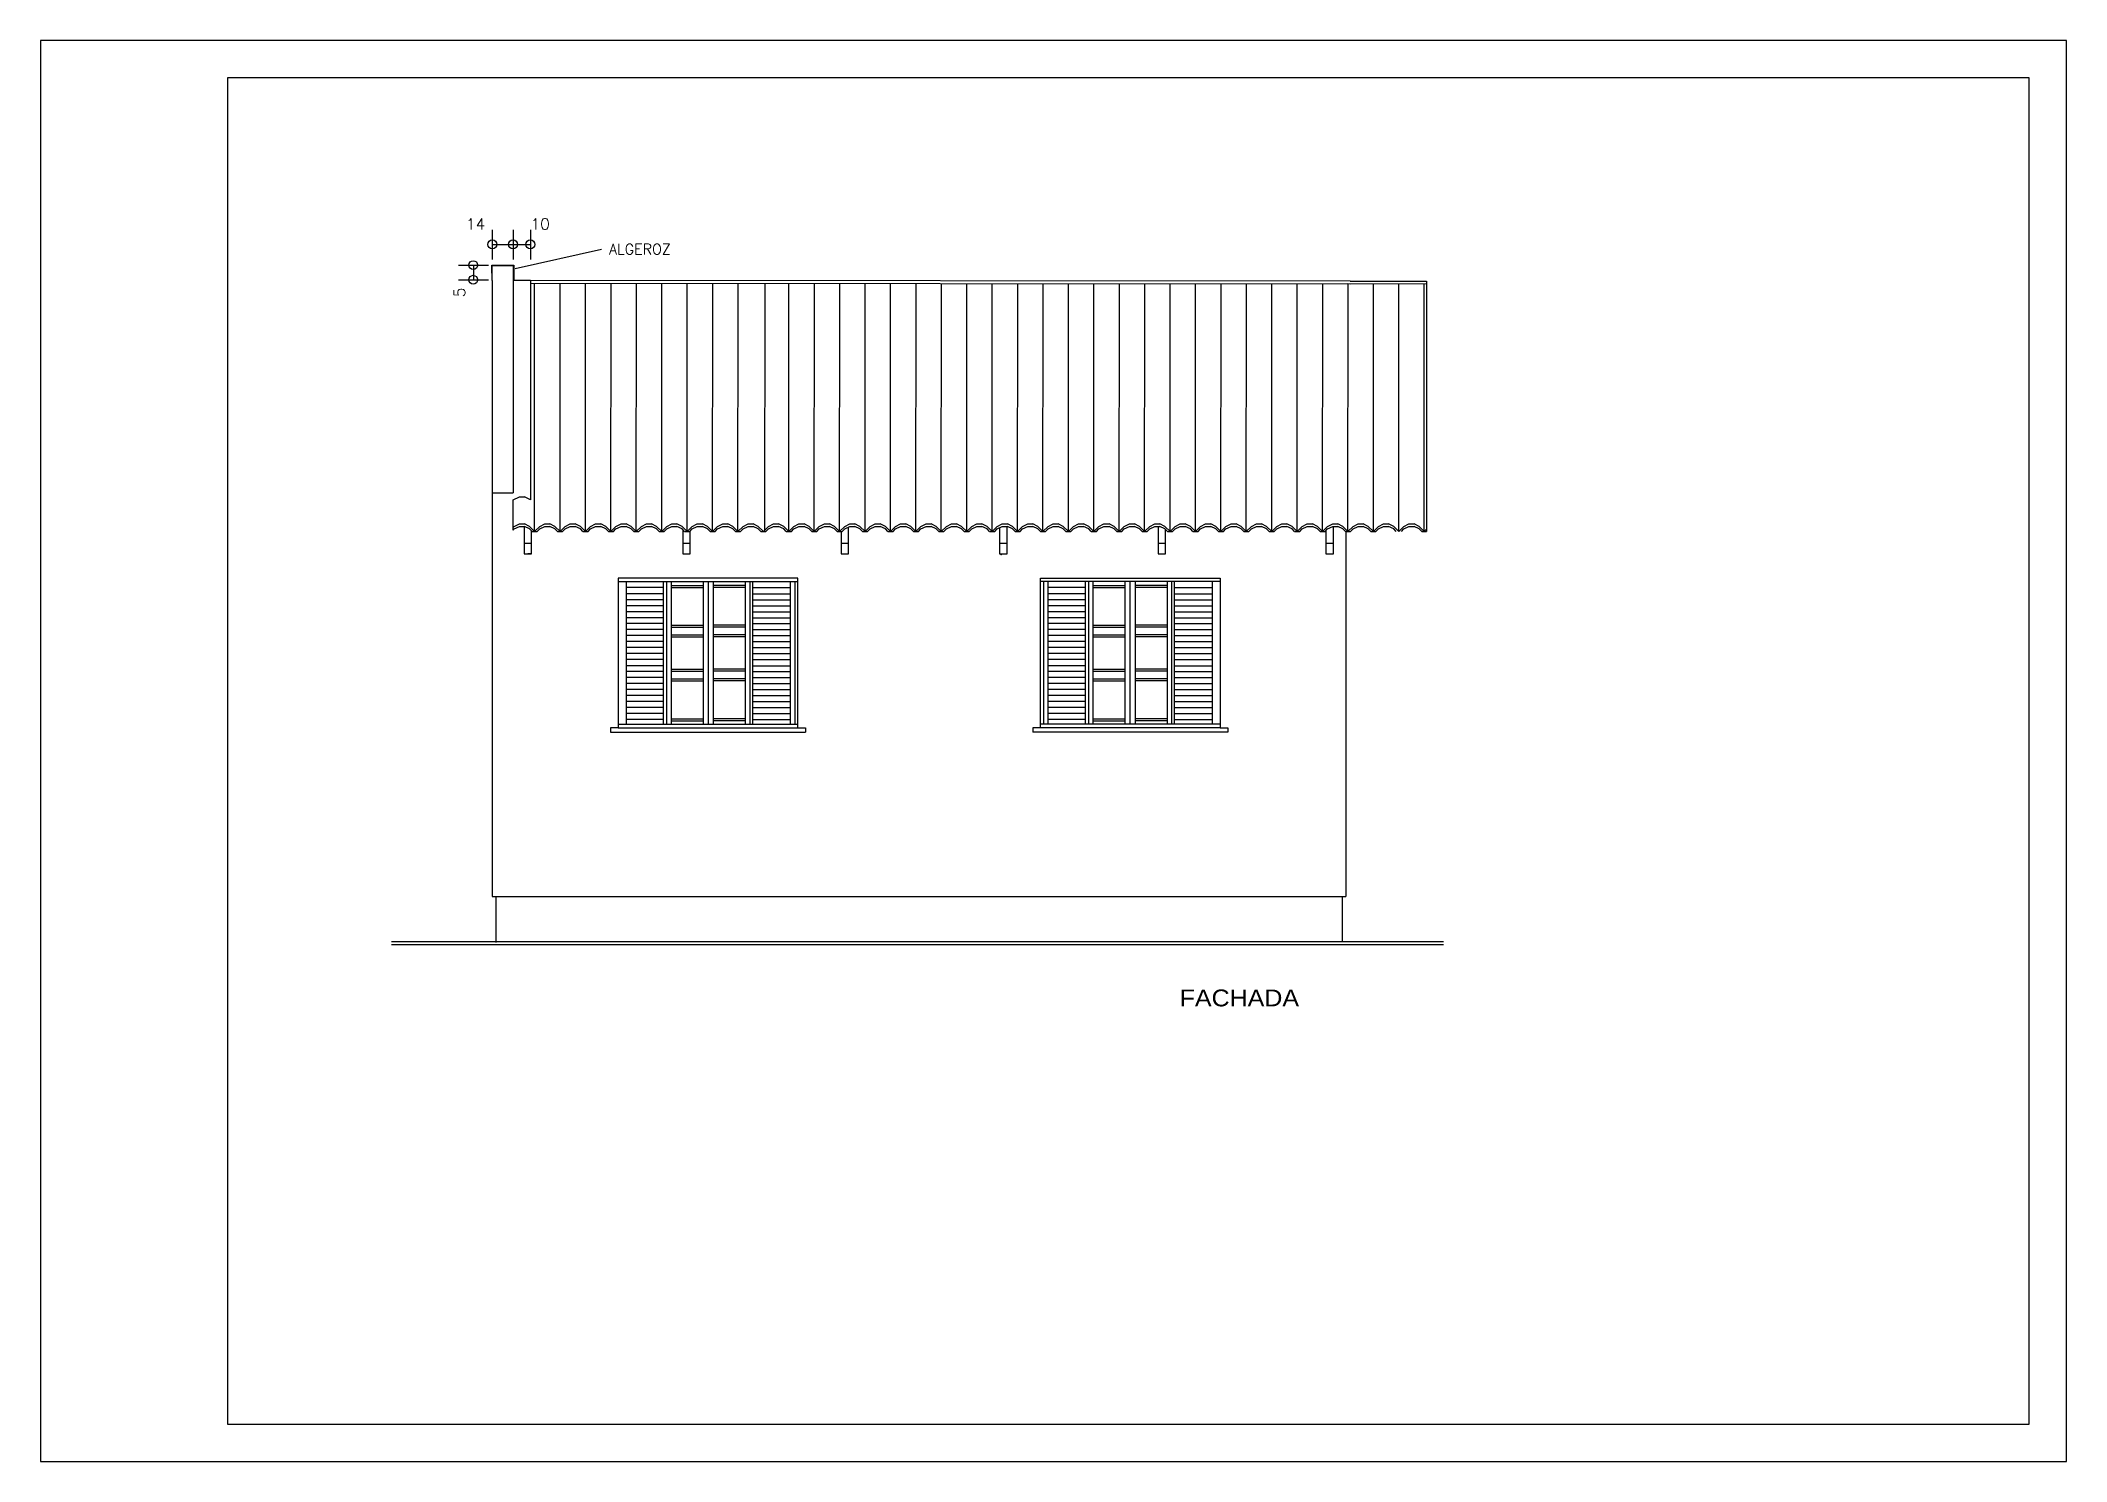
# Model space of a CAD drawing. Extents: x -6702 to 814, y 5971 to 8281.
# Drawn here: x -541 to 814, y 7320 to 8270 of the extents above; entities that cross this region are included whole.
import ezdxf
from ezdxf.enums import TextEntityAlignment as Align

# ---------------------------------------------------------------- set-up
doc = ezdxf.new("R2010")
doc.units = 0
doc.header["$LTSCALE"] = 30
doc.header["$MEASUREMENT"] = 0
doc.layers.get('0').update_dxf_attribs({"color": 1, "linetype": 'CONTINUOUS'})
for name, color, linetype in [('AUXILIAR', 2, 'CONTINUOUS'), ('COTA', 1, 'CONTINUOUS'), ('ESPEC', 2, 'CONTINUOUS'), ('ESQ_VISTA', 1, 'CONTINUOUS'), ('FOLHA', 7, 'CONTINUOUS'), ('PAREDE', 6, 'CONTINUOUS'), ('PAREDES', 3, 'CONTINUOUS'), ('PROJEÇÃO', 7, 'CONTINUOUS'), ('REG120-160', 4, 'CONTINUOUS'), ('TEXTOS', 2, 'CONTINUOUS')]:
    doc.layers.add(name, color=color, linetype=linetype)
doc.styles.add('REGUA60', font='simplex.shx')
doc.styles.add('REGUA80', font='simplex.shx')
doc.styles.add('ROMAN', font='ROMAN')

msp = doc.modelspace()

# ---------------------------------------------------------------- texts
at = {"color": 2, "linetype": 'ByBlock', "char_height": 7.5, "attachment_point": 5, "style": 'REGUA60'}
for s, insert in [('14', (-250.402, 8147.118)), ('10', (-207.229, 8147.118))]:
    msp.add_mtext(s, dxfattribs=dict(at, insert=insert))
at = {"color": 2, "linetype": 'ByBlock', "insert": (-261.146, 8101.38), "char_height": 7.5, "attachment_point": 5, "rotation": 90, "style": 'REGUA60'}
msp.add_mtext('5', dxfattribs=at)
at = {"layer": 'ESPEC', "style": 'REGUA80'}
msp.add_text('ALGEROZ', height=7, dxfattribs=at).set_placement((-161.211, 8130.336), align=Align.MIDDLE_LEFT)
at = {"layer": 'TEXTOS', "linetype": 'Continuous', "ltscale": 3.937008, "style": 'ROMAN', "width": 1.111111}
msp.add_text('FACHADA', height=11.25, dxfattribs=at).set_placement((220.484, 7624.008))

# ---------------------------------------------------------------- blocks, each defined once
blk = doc.blocks.new('A$C14AD65D4')
at = {"layer": 'ESQ_VISTA', "linetype": 'Continuous', "ltscale": 3.937008}
for p, q in [((5.1, 103, -20), (5.1, 2.8, -20)), ((125.3, 103, -20), (5.1, 103, -20)), ((5.3, 100.6, -20), (125.3, 100.6, -20)), ((35.6, 96.6, -20), (10.4, 96.6, -20)), ((10.5, 100.3, -20), (10.5, 5.3, -20)), ((35.6, 5.3, -20), (35.6, 100.6, -20)), ((37.6, 100.3, -20), (37.6, 5.3, -20)), ((40.6, 100.3, -20), (40.6, 5.3, -20)), ((40.7, 98, -20), (61.9, 98, -20)), ((40.7, 96.7, -20), (61.9, 96.7, -20)), ((62, 100.3, -20), (62, 5.3, -20)), ((62, 100.3, -20), (62, 5.3, -20)), ((65.4, 100.6, -20), (65.4, 5.3, -20)), ((68.8, 100.3, -20), (68.8, 5.3, -20)), ((90.1, 98, -20), (68.9, 98, -20)), ((90.1, 96.7, -20), (68.9, 96.7, -20)), ((90.2, 100.3, -20), (90.2, 5.3, -20)), ((93.2, 100.3, -20), (93.2, 5.3, -20)), ((95.2, 5.3, -20), (95.2, 100.6, -20)), ((95.2, 96.6, -20), (120.4, 96.6, -20)), ((120.3, 100.3, -20), (120.3, 5.3, -20)), ((123.3, 100.3, -20), (123.3, 5.3, -20)), ((125.3, 2.8, -20), (125.3, 103, -20)), ((35.6, 92.5, -20), (10.4, 92.5, -20)), ((35.6, 88.5, -20), (10.4, 88.5, -20)), ((35.6, 84.5, -20), (10.4, 84.5, -20)), ((95.2, 92.5, -20), (120.4, 92.5, -20)), ((95.2, 88.5, -20), (120.4, 88.5, -20)), ((95.2, 84.5, -20), (120.4, 84.5, -20)), ((35.6, 80.5, -20), (10.4, 80.5, -20)), ((35.6, 76.5, -20), (10.4, 76.5, -20)), ((35.6, 72.5, -20), (10.4, 72.5, -20)), ((35.6, 68.5, -20), (10.4, 68.5, -20)), ((40.7, 71.4, -20), (61.9, 71.4, -20)), ((40.7, 70.1, -20), (61.9, 70.1, -20)), ((90.1, 71.4, -20), (68.9, 71.4, -20)), ((90.1, 70.1, -20), (68.9, 70.1, -20)), ((95.2, 80.5, -20), (120.4, 80.5, -20)), ((95.2, 76.5, -20), (120.4, 76.5, -20)), ((95.2, 72.5, -20), (120.4, 72.5, -20)), ((95.2, 68.5, -20), (120.4, 68.5, -20)), ((35.6, 64.5, -20), (10.4, 64.5, -20)), ((35.6, 60.5, -20), (10.4, 60.5, -20)), ((35.6, 56.5, -20), (10.4, 56.5, -20)), ((40.7, 65, -20), (61.9, 65, -20)), ((40.7, 63.6, -20), (61.9, 63.6, -20)), ((90.1, 65, -20), (68.9, 65, -20)), ((90.1, 63.6, -20), (68.9, 63.6, -20)), ((95.2, 64.5, -20), (120.4, 64.5, -20)), ((95.2, 60.5, -20), (120.4, 60.5, -20)), ((95.2, 56.5, -20), (120.4, 56.5, -20)), ((35.6, 52.5, -20), (10.4, 52.5, -20)), ((35.6, 48.5, -20), (10.4, 48.5, -20)), ((35.6, 44.4, -20), (10.4, 44.4, -20)), ((40.7, 42.1, -20), (61.9, 42.1, -20)), ((40.7, 40.8, -20), (61.9, 40.8, -20)), ((90.1, 42.1, -20), (68.9, 42.1, -20)), ((90.1, 40.8, -20), (68.9, 40.8, -20)), ((95.2, 52.5, -20), (120.4, 52.5, -20)), ((95.2, 48.5, -20), (120.4, 48.5, -20)), ((95.2, 44.4, -20), (120.4, 44.4, -20)), ((35.6, 40.4, -20), (10.4, 40.4, -20)), ((35.6, 36.4, -20), (10.4, 36.4, -20)), ((35.6, 32.4, -20), (10.4, 32.4, -20)), ((35.6, 32.4, -20), (10.4, 32.4, -20)), ((35.6, 28.4, -20), (10.4, 28.4, -20)), ((40.7, 35.6, -20), (61.9, 35.6, -20)), ((40.7, 34.3, -20), (61.9, 34.3, -20)), ((90.1, 35.6, -20), (68.9, 35.6, -20)), ((90.1, 34.3, -20), (68.9, 34.3, -20)), ((95.2, 40.4, -20), (120.4, 40.4, -20)), ((95.2, 36.4, -20), (120.4, 36.4, -20)), ((95.2, 32.4, -20), (120.4, 32.4, -20)), ((95.2, 32.4, -20), (120.4, 32.4, -20)), ((95.2, 28.4, -20), (120.4, 28.4, -20)), ((35.6, 24.4, -20), (10.4, 24.4, -20)), ((35.6, 20.4, -20), (10.4, 20.4, -20)), ((35.6, 16.4, -20), (10.4, 16.4, -20)), ((95.2, 24.4, -20), (120.4, 24.4, -20)), ((95.2, 20.4, -20), (120.4, 20.4, -20)), ((95.2, 16.4, -20), (120.4, 16.4, -20)), ((0, 2.8, -20), (0, 0, -20)), ((0, 2.8, -20), (0, 0, -20)), ((5.1, 2.8, -20), (0, 2.8, -20)), ((5.1, 2.8, -20), (125.3, 2.8, -20)), ((5.3, 5.3, -20), (125.3, 5.3, -20)), ((35.6, 12.4, -20), (10.4, 12.4, -20)), ((35.6, 8.4, -20), (10.4, 8.4, -20)), ((40.7, 8.9, -20), (61.9, 8.9, -20)), ((40.7, 7.6, -20), (61.9, 7.6, -20)), ((90.1, 8.9, -20), (68.9, 8.9, -20)), ((90.1, 7.6, -20), (68.9, 7.6, -20)), ((95.2, 12.4, -20), (120.4, 12.4, -20)), ((95.2, 8.4, -20), (120.4, 8.4, -20)), ((125.3, 2.8, -20), (130.4, 2.8, -20)), ((130.4, 2.8, -20), (130.4, 0, -20)), ((0, 0, -20), (130.4, 0, -20))]:
    blk.add_line(p, q, dxfattribs=at)

# ---------------------------------------------------------------- linework, layer by layer
at = {"layer": 'AUXILIAR', "color": 211, "linetype": 'Continuous', "ltscale": 3.937008}
for p, q in [((-306.6, 7667.401), (396.939, 7667.401)), ((-306.6, 7665.301), (396.939, 7665.301))]:
    msp.add_line(p, q, dxfattribs=at)
at = {"layer": 'COTA', "linetype": 'ByBlock'}
for p, q in [((-239.284, 8143.308), (-239.284, 8123.308)), ((-225.284, 8133.308), (-239.284, 8133.308)), ((-225.284, 8143.308), (-225.284, 8123.308)), ((-213.704, 8133.308), (-225.284, 8133.308)), ((-213.704, 8143.308), (-213.704, 8123.308)), ((-261.851, 8119.714), (-241.851, 8119.714)), ((-251.851, 8119.714), (-251.851, 8109.72)), ((-261.851, 8109.72), (-241.851, 8109.72))]:
    msp.add_line(p, q, dxfattribs=at)
at = {"layer": 'COTA'}
for p, q in [((-239.284, 8109.283), (-239.284, 8109.383)), ((334.61, 8108.997), (-213.704, 8109.27)), ((334.609, 8106.997), (-213.704, 8107.27)), ((-210.928, 8094.499), (-210.928, 8107.269)), ((-193.928, 7941.499), (-193.846, 8107.26)), ((-176.928, 7941.499), (-176.846, 8107.26)), ((-159.928, 7941.499), (-159.846, 8107.26)), ((-142.928, 7941.499), (-142.846, 8107.26)), ((-125.928, 7941.499), (-125.846, 8107.26)), ((-108.928, 7941.499), (-108.846, 8107.26)), ((-91.928, 7941.499), (-91.846, 8107.26)), ((-74.928, 7941.499), (-74.846, 8107.26)), ((-56.881, 7941.499), (-56.798, 8107.26)), ((-40.928, 7941.499), (-40.846, 8107.26)), ((-23.928, 7941.499), (-23.846, 8107.26)), ((-6.928, 7941.499), (-6.846, 8107.26)), ((10.072, 7941.499), (10.154, 8107.26)), ((27.072, 7941.499), (27.154, 8107.26)), ((44.072, 7941.499), (44.154, 8107.26)), ((61.072, 7941.499), (61.154, 8107.26)), ((78.072, 7941.499), (78.154, 8107.26)), ((95.072, 7941.499), (95.154, 8107.26)), ((112.072, 7941.499), (112.154, 8107.26)), ((129.072, 7941.499), (129.154, 8107.26)), ((146.072, 7941.499), (146.154, 8107.26)), ((163.072, 7941.499), (163.154, 8107.26)), ((180.072, 7941.499), (180.154, 8107.26)), ((197.072, 7941.499), (197.154, 8107.26)), ((214.072, 7941.499), (214.154, 8107.26)), ((231.072, 7941.499), (231.154, 8107.26)), ((248.072, 7941.499), (248.154, 8107.26)), ((265.072, 7941.499), (265.154, 8107.26)), ((282.072, 7941.499), (282.154, 8107.26)), ((299.072, 7941.499), (299.154, 8107.26)), ((316.072, 7941.499), (316.154, 8107.26)), ((333.072, 7941.499), (333.154, 8107.26)), ((385.609, 8106.997), (333.072, 8107.024)), ((334.61, 8108.997), (385.609, 8108.997)), ((350.072, 7941.499), (350.154, 8107.26)), ((367.072, 7941.499), (367.154, 8107.26)), ((384.072, 8094.499), (384.072, 8106.998)), ((385.609, 8108.997), (385.609, 7941.499)), ((-210.928, 8077.499), (-210.928, 8094.499)), ((384.072, 8077.499), (384.072, 8094.499)), ((-210.928, 8060.499), (-210.928, 8077.499)), ((384.072, 8060.499), (384.072, 8077.499)), ((-210.928, 8043.499), (-210.928, 8060.499)), ((384.072, 8043.499), (384.072, 8060.499)), ((-210.928, 8026.499), (-210.928, 8043.499)), ((384.072, 8026.499), (384.072, 8043.499)), ((-210.928, 8009.499), (-210.928, 8026.499)), ((384.072, 8009.499), (384.072, 8026.499)), ((-210.928, 7992.499), (-210.928, 8009.499)), ((384.072, 7992.499), (384.072, 8009.499)), ((-210.928, 7975.499), (-210.928, 7992.499)), ((384.072, 7975.499), (384.072, 7992.499)), ((-210.928, 7958.499), (-210.928, 7975.499)), ((384.072, 7958.499), (384.072, 7975.499)), ((-225.284, 7958.499), (-225.284, 7962.634)), ((-225.284, 7942.444), (-225.284, 7958.499)), ((-210.928, 7941.499), (-210.928, 7958.499)), ((384.072, 7941.499), (384.072, 7958.499)), ((-225.284, 7944.144), (-224.528, 7944.899)), ((-225.284, 7942.444), (-224.528, 7943.199)), ((-224.528, 7944.899), (-221.128, 7946.599)), ((-224.528, 7943.199), (-221.128, 7944.899)), ((-224.528, 7943.199), (-221.128, 7944.899)), ((-221.128, 7946.599), (-217.728, 7946.599)), ((-221.128, 7944.899), (-217.728, 7944.899)), ((-221.128, 7944.899), (-217.728, 7944.899)), ((-214.328, 7944.899), (-217.728, 7946.599)), ((-214.328, 7943.199), (-217.728, 7944.899)), ((-214.328, 7943.199), (-217.728, 7944.899)), ((-210.928, 7941.499), (-214.328, 7944.899)), ((-212.628, 7941.499), (-214.328, 7943.199)), ((-212.628, 7941.499), (-209.228, 7941.499)), ((-210.928, 7941.499), (-207.528, 7944.899)), ((-209.228, 7941.499), (-207.528, 7943.199)), ((-207.528, 7944.899), (-204.128, 7946.599)), ((-207.528, 7943.199), (-204.128, 7944.899)), ((-204.128, 7946.599), (-200.728, 7946.599)), ((-204.128, 7944.899), (-200.728, 7944.899)), ((-197.328, 7944.899), (-200.728, 7946.599)), ((-197.328, 7943.199), (-200.728, 7944.899)), ((-193.928, 7941.499), (-197.328, 7944.899)), ((-195.628, 7941.499), (-197.328, 7943.199)), ((-195.628, 7941.499), (-192.228, 7941.499)), ((-193.928, 7941.499), (-190.528, 7944.899)), ((-192.228, 7941.499), (-190.528, 7943.199)), ((-190.528, 7944.899), (-187.128, 7946.599)), ((-190.528, 7943.199), (-187.128, 7944.899)), ((-187.128, 7946.599), (-183.728, 7946.599)), ((-187.128, 7944.899), (-183.728, 7944.899)), ((-180.328, 7944.899), (-183.728, 7946.599)), ((-180.328, 7943.199), (-183.728, 7944.899)), ((-176.928, 7941.499), (-180.328, 7944.899)), ((-178.628, 7941.499), (-180.328, 7943.199)), ((-178.628, 7941.499), (-175.228, 7941.499)), ((-176.928, 7941.499), (-173.528, 7944.899)), ((-175.228, 7941.499), (-173.528, 7943.199)), ((-173.528, 7944.899), (-170.128, 7946.599)), ((-173.528, 7943.199), (-170.128, 7944.899)), ((-170.128, 7946.599), (-166.728, 7946.599)), ((-170.128, 7944.899), (-166.728, 7944.899)), ((-163.328, 7944.899), (-166.728, 7946.599)), ((-163.328, 7943.199), (-166.728, 7944.899)), ((-159.928, 7941.499), (-163.328, 7944.899)), ((-161.628, 7941.499), (-163.328, 7943.199)), ((-161.628, 7941.499), (-158.228, 7941.499)), ((-159.928, 7941.499), (-156.528, 7944.899)), ((-158.228, 7941.499), (-156.528, 7943.199)), ((-156.528, 7944.899), (-153.128, 7946.599)), ((-156.528, 7943.199), (-153.128, 7944.899)), ((-153.128, 7946.599), (-149.728, 7946.599)), ((-153.128, 7944.899), (-149.728, 7944.899)), ((-146.328, 7944.899), (-149.728, 7946.599)), ((-146.328, 7943.199), (-149.728, 7944.899)), ((-142.928, 7941.499), (-146.328, 7944.899)), ((-144.628, 7941.499), (-146.328, 7943.199)), ((-144.628, 7941.499), (-141.228, 7941.499)), ((-142.928, 7941.499), (-139.528, 7944.899)), ((-141.228, 7941.499), (-139.528, 7943.199)), ((-139.528, 7944.899), (-136.128, 7946.599)), ((-139.528, 7943.199), (-136.128, 7944.899)), ((-136.128, 7946.599), (-132.728, 7946.599)), ((-136.128, 7944.899), (-132.728, 7944.899)), ((-129.328, 7944.899), (-132.728, 7946.599)), ((-129.328, 7943.199), (-132.728, 7944.899)), ((-125.928, 7941.499), (-129.328, 7944.899)), ((-127.628, 7941.499), (-129.328, 7943.199)), ((-127.628, 7941.499), (-124.228, 7941.499)), ((-125.928, 7941.499), (-122.528, 7944.899)), ((-124.228, 7941.499), (-122.528, 7943.199)), ((-122.528, 7944.899), (-119.128, 7946.599)), ((-122.528, 7943.199), (-119.128, 7944.899)), ((-119.128, 7946.599), (-115.728, 7946.599)), ((-119.128, 7944.899), (-115.728, 7944.899)), ((-112.328, 7944.899), (-115.728, 7946.599)), ((-112.328, 7943.199), (-115.728, 7944.899)), ((-108.928, 7941.499), (-112.328, 7944.899)), ((-110.628, 7941.499), (-112.328, 7943.199)), ((-110.628, 7941.499), (-107.228, 7941.499)), ((-108.928, 7941.499), (-105.528, 7944.899)), ((-107.228, 7941.499), (-105.528, 7943.199)), ((-105.528, 7944.899), (-102.128, 7946.599)), ((-105.528, 7943.199), (-102.128, 7944.899)), ((-102.128, 7946.599), (-98.728, 7946.599)), ((-102.128, 7944.899), (-98.728, 7944.899)), ((-95.328, 7944.899), (-98.728, 7946.599)), ((-95.328, 7943.199), (-98.728, 7944.899)), ((-91.928, 7941.499), (-95.328, 7944.899)), ((-93.628, 7941.499), (-95.328, 7943.199)), ((-93.628, 7941.499), (-90.228, 7941.499)), ((-91.928, 7941.499), (-88.528, 7944.899)), ((-90.228, 7941.499), (-88.528, 7943.199)), ((-88.528, 7944.899), (-85.128, 7946.599)), ((-88.528, 7943.199), (-85.128, 7944.899)), ((-85.128, 7946.599), (-81.728, 7946.599)), ((-85.128, 7944.899), (-81.728, 7944.899)), ((-78.328, 7944.899), (-81.728, 7946.599)), ((-78.328, 7943.199), (-81.728, 7944.899)), ((-74.928, 7941.499), (-78.328, 7944.899)), ((-76.628, 7941.499), (-78.328, 7943.199)), ((-76.628, 7941.499), (-73.228, 7941.499)), ((-74.928, 7941.499), (-71.528, 7944.899)), ((-73.228, 7941.499), (-71.528, 7943.199)), ((-71.528, 7944.899), (-68.128, 7946.599)), ((-71.528, 7943.199), (-68.128, 7944.899)), ((-68.128, 7946.599), (-64.728, 7946.599)), ((-68.128, 7944.899), (-64.728, 7944.899)), ((-61.328, 7944.899), (-64.728, 7946.599)), ((-61.328, 7943.199), (-64.728, 7944.899)), ((-57.928, 7941.499), (-61.328, 7944.899)), ((-59.628, 7941.499), (-61.328, 7943.199)), ((-59.628, 7941.499), (-56.228, 7941.499)), ((-57.928, 7941.499), (-54.528, 7944.899)), ((-56.228, 7941.499), (-54.528, 7943.199)), ((-54.528, 7944.899), (-51.128, 7946.599)), ((-54.528, 7943.199), (-51.128, 7944.899)), ((-51.128, 7946.599), (-47.728, 7946.599)), ((-51.128, 7944.899), (-47.728, 7944.899)), ((-44.328, 7944.899), (-47.728, 7946.599)), ((-44.328, 7943.199), (-47.728, 7944.899)), ((-40.928, 7941.499), (-44.328, 7944.899)), ((-42.628, 7941.499), (-44.328, 7943.199)), ((-42.628, 7941.499), (-39.228, 7941.499)), ((-40.928, 7941.499), (-37.528, 7944.899)), ((-39.228, 7941.499), (-37.528, 7943.199)), ((-37.528, 7944.899), (-34.128, 7946.599)), ((-37.528, 7943.199), (-34.128, 7944.899)), ((-34.128, 7946.599), (-30.728, 7946.599)), ((-34.128, 7944.899), (-30.728, 7944.899)), ((-27.328, 7944.899), (-30.728, 7946.599)), ((-27.328, 7943.199), (-30.728, 7944.899)), ((-23.928, 7941.499), (-27.328, 7944.899)), ((-25.628, 7941.499), (-27.328, 7943.199)), ((-25.628, 7941.499), (-22.228, 7941.499)), ((-23.928, 7941.499), (-20.528, 7944.899)), ((-22.228, 7941.499), (-20.528, 7943.199)), ((-20.528, 7944.899), (-17.128, 7946.599)), ((-20.528, 7943.199), (-17.128, 7944.899)), ((-17.128, 7946.599), (-13.728, 7946.599)), ((-17.128, 7944.899), (-13.728, 7944.899)), ((-10.328, 7944.899), (-13.728, 7946.599)), ((-10.328, 7943.199), (-13.728, 7944.899)), ((-6.928, 7941.499), (-10.328, 7944.899)), ((-8.628, 7941.499), (-10.328, 7943.199)), ((-8.628, 7941.499), (-5.228, 7941.499)), ((-6.928, 7941.499), (-3.528, 7944.899)), ((-5.228, 7941.499), (-3.528, 7943.199)), ((-3.528, 7944.899), (-0.128, 7946.599)), ((-3.528, 7943.199), (-0.128, 7944.899)), ((-0.128, 7946.599), (3.272, 7946.599)), ((-0.128, 7944.899), (3.272, 7944.899)), ((6.672, 7944.899), (3.272, 7946.599)), ((6.672, 7943.199), (3.272, 7944.899)), ((10.072, 7941.499), (6.672, 7944.899)), ((8.372, 7941.499), (6.672, 7943.199)), ((8.372, 7941.499), (11.772, 7941.499)), ((10.072, 7941.499), (13.472, 7944.899)), ((11.772, 7941.499), (13.472, 7943.199)), ((13.472, 7944.899), (16.872, 7946.599)), ((13.472, 7943.199), (16.872, 7944.899)), ((16.872, 7946.599), (20.272, 7946.599)), ((16.872, 7944.899), (20.272, 7944.899)), ((23.672, 7944.899), (20.272, 7946.599)), ((23.672, 7943.199), (20.272, 7944.899)), ((27.072, 7941.499), (23.672, 7944.899)), ((25.372, 7941.499), (23.672, 7943.199)), ((25.372, 7941.499), (28.772, 7941.499)), ((27.072, 7941.499), (30.472, 7944.899)), ((28.772, 7941.499), (30.472, 7943.199)), ((30.472, 7944.899), (33.872, 7946.599)), ((30.472, 7943.199), (33.872, 7944.899)), ((33.872, 7946.599), (37.272, 7946.599)), ((33.872, 7944.899), (37.272, 7944.899)), ((40.672, 7944.899), (37.272, 7946.599)), ((40.672, 7943.199), (37.272, 7944.899)), ((44.072, 7941.499), (40.672, 7944.899)), ((42.372, 7941.499), (40.672, 7943.199)), ((42.372, 7941.499), (45.772, 7941.499)), ((44.072, 7941.499), (47.472, 7944.899)), ((45.772, 7941.499), (47.472, 7943.199)), ((47.472, 7944.899), (50.872, 7946.599)), ((47.472, 7943.199), (50.872, 7944.899)), ((50.872, 7946.599), (54.272, 7946.599)), ((50.872, 7944.899), (54.272, 7944.899)), ((57.672, 7944.899), (54.272, 7946.599)), ((57.672, 7943.199), (54.272, 7944.899)), ((61.072, 7941.499), (57.672, 7944.899)), ((59.372, 7941.499), (57.672, 7943.199)), ((59.372, 7941.499), (62.772, 7941.499)), ((61.072, 7941.499), (64.472, 7944.899)), ((62.772, 7941.499), (64.472, 7943.199)), ((64.472, 7944.899), (67.872, 7946.599)), ((64.472, 7943.199), (67.872, 7944.899)), ((67.872, 7946.599), (71.272, 7946.599)), ((67.872, 7944.899), (71.272, 7944.899)), ((74.672, 7944.899), (71.272, 7946.599)), ((74.672, 7943.199), (71.272, 7944.899)), ((78.072, 7941.499), (74.672, 7944.899)), ((76.372, 7941.499), (74.672, 7943.199)), ((76.372, 7941.499), (79.772, 7941.499)), ((78.072, 7941.499), (81.472, 7944.899)), ((79.772, 7941.499), (81.472, 7943.199)), ((81.472, 7944.899), (84.872, 7946.599)), ((81.472, 7943.199), (84.872, 7944.899)), ((84.872, 7946.599), (88.272, 7946.599)), ((84.872, 7944.899), (88.272, 7944.899)), ((91.672, 7944.899), (88.272, 7946.599)), ((91.672, 7943.199), (88.272, 7944.899)), ((95.072, 7941.499), (91.672, 7944.899)), ((93.372, 7941.499), (91.672, 7943.199)), ((93.372, 7941.499), (96.772, 7941.499)), ((95.072, 7941.499), (98.472, 7944.899)), ((96.772, 7941.499), (98.472, 7943.199)), ((98.472, 7944.899), (101.872, 7946.599)), ((98.472, 7943.199), (101.872, 7944.899)), ((101.872, 7946.599), (105.272, 7946.599)), ((101.872, 7944.899), (105.272, 7944.899)), ((108.672, 7944.899), (105.272, 7946.599)), ((108.672, 7943.199), (105.272, 7944.899)), ((112.072, 7941.499), (108.672, 7944.899)), ((110.372, 7941.499), (108.672, 7943.199)), ((110.372, 7941.499), (113.772, 7941.499)), ((112.072, 7941.499), (115.472, 7944.899)), ((113.772, 7941.499), (115.472, 7943.199)), ((115.472, 7944.899), (118.872, 7946.599)), ((115.472, 7943.199), (118.872, 7944.899)), ((118.872, 7946.599), (122.272, 7946.599)), ((118.872, 7944.899), (122.272, 7944.899)), ((125.672, 7944.899), (122.272, 7946.599)), ((125.672, 7943.199), (122.272, 7944.899)), ((129.072, 7941.499), (125.672, 7944.899)), ((127.372, 7941.499), (125.672, 7943.199)), ((127.372, 7941.499), (130.772, 7941.499)), ((129.072, 7941.499), (132.472, 7944.899)), ((130.772, 7941.499), (132.472, 7943.199)), ((132.472, 7944.899), (135.872, 7946.599)), ((132.472, 7943.199), (135.872, 7944.899)), ((135.872, 7946.599), (139.272, 7946.599)), ((135.872, 7944.899), (139.272, 7944.899)), ((142.672, 7944.899), (139.272, 7946.599)), ((142.672, 7943.199), (139.272, 7944.899)), ((146.072, 7941.499), (142.672, 7944.899)), ((144.372, 7941.499), (142.672, 7943.199)), ((144.372, 7941.499), (147.772, 7941.499)), ((146.072, 7941.499), (149.472, 7944.899)), ((147.772, 7941.499), (149.472, 7943.199)), ((149.472, 7944.899), (152.872, 7946.599)), ((149.472, 7943.199), (152.872, 7944.899)), ((152.872, 7946.599), (156.272, 7946.599)), ((152.872, 7944.899), (156.272, 7944.899)), ((159.672, 7944.899), (156.272, 7946.599)), ((159.672, 7943.199), (156.272, 7944.899)), ((163.072, 7941.499), (159.672, 7944.899)), ((161.372, 7941.499), (159.672, 7943.199)), ((161.372, 7941.499), (164.772, 7941.499)), ((163.072, 7941.499), (166.472, 7944.899)), ((164.772, 7941.499), (166.472, 7943.199)), ((166.472, 7944.899), (169.872, 7946.599)), ((166.472, 7943.199), (169.872, 7944.899)), ((169.872, 7946.599), (173.272, 7946.599)), ((169.872, 7944.899), (173.272, 7944.899)), ((176.672, 7944.899), (173.272, 7946.599)), ((176.672, 7943.199), (173.272, 7944.899)), ((180.072, 7941.499), (176.672, 7944.899)), ((178.372, 7941.499), (176.672, 7943.199)), ((178.372, 7941.499), (181.772, 7941.499)), ((180.072, 7941.499), (183.472, 7944.899)), ((181.772, 7941.499), (183.472, 7943.199)), ((183.472, 7944.899), (186.872, 7946.599)), ((183.472, 7943.199), (186.872, 7944.899)), ((186.872, 7946.599), (190.272, 7946.599)), ((186.872, 7944.899), (190.272, 7944.899)), ((193.672, 7944.899), (190.272, 7946.599)), ((193.672, 7943.199), (190.272, 7944.899)), ((197.072, 7941.499), (193.672, 7944.899)), ((195.372, 7941.499), (193.672, 7943.199)), ((195.372, 7941.499), (198.772, 7941.499)), ((197.072, 7941.499), (200.472, 7944.899)), ((198.772, 7941.499), (200.472, 7943.199)), ((200.472, 7944.899), (203.872, 7946.599)), ((200.472, 7943.199), (203.872, 7944.899)), ((203.872, 7946.599), (207.272, 7946.599)), ((203.872, 7944.899), (207.272, 7944.899)), ((210.672, 7944.899), (207.272, 7946.599)), ((210.672, 7943.199), (207.272, 7944.899)), ((214.072, 7941.499), (210.672, 7944.899)), ((212.372, 7941.499), (210.672, 7943.199)), ((212.372, 7941.499), (215.772, 7941.499)), ((214.072, 7941.499), (217.472, 7944.899)), ((215.772, 7941.499), (217.472, 7943.199)), ((217.472, 7944.899), (220.872, 7946.599)), ((217.472, 7943.199), (220.872, 7944.899)), ((220.872, 7946.599), (224.272, 7946.599)), ((220.872, 7944.899), (224.272, 7944.899)), ((227.672, 7944.899), (224.272, 7946.599)), ((227.672, 7943.199), (224.272, 7944.899)), ((231.072, 7941.499), (227.672, 7944.899)), ((229.372, 7941.499), (227.672, 7943.199)), ((229.372, 7941.499), (232.772, 7941.499)), ((231.072, 7941.499), (234.472, 7944.899)), ((232.772, 7941.499), (234.472, 7943.199)), ((234.472, 7944.899), (237.872, 7946.599)), ((234.472, 7943.199), (237.872, 7944.899)), ((237.872, 7946.599), (241.272, 7946.599)), ((237.872, 7944.899), (241.272, 7944.899)), ((244.672, 7944.899), (241.272, 7946.599)), ((244.672, 7943.199), (241.272, 7944.899)), ((248.072, 7941.499), (244.672, 7944.899)), ((246.372, 7941.499), (244.672, 7943.199)), ((246.372, 7941.499), (249.772, 7941.499)), ((248.072, 7941.499), (251.472, 7944.899)), ((249.772, 7941.499), (251.472, 7943.199)), ((251.472, 7944.899), (254.872, 7946.599)), ((251.472, 7943.199), (254.872, 7944.899)), ((254.872, 7946.599), (258.272, 7946.599)), ((254.872, 7944.899), (258.272, 7944.899)), ((261.672, 7944.899), (258.272, 7946.599)), ((261.672, 7943.199), (258.272, 7944.899)), ((265.072, 7941.499), (261.672, 7944.899)), ((263.372, 7941.499), (261.672, 7943.199)), ((263.372, 7941.499), (266.772, 7941.499)), ((265.072, 7941.499), (268.472, 7944.899)), ((266.772, 7941.499), (268.472, 7943.199)), ((268.472, 7944.899), (271.872, 7946.599)), ((268.472, 7943.199), (271.872, 7944.899)), ((271.872, 7946.599), (275.272, 7946.599)), ((271.872, 7944.899), (275.272, 7944.899)), ((278.672, 7944.899), (275.272, 7946.599)), ((278.672, 7943.199), (275.272, 7944.899)), ((282.072, 7941.499), (278.672, 7944.899)), ((280.372, 7941.499), (278.672, 7943.199)), ((280.372, 7941.499), (283.772, 7941.499)), ((282.072, 7941.499), (285.472, 7944.899)), ((283.772, 7941.499), (285.472, 7943.199)), ((285.472, 7944.899), (288.872, 7946.599)), ((285.472, 7943.199), (288.872, 7944.899)), ((288.872, 7946.599), (292.272, 7946.599)), ((288.872, 7944.899), (292.272, 7944.899)), ((295.672, 7944.899), (292.272, 7946.599)), ((295.672, 7943.199), (292.272, 7944.899)), ((299.072, 7941.499), (295.672, 7944.899)), ((297.372, 7941.499), (295.672, 7943.199)), ((297.372, 7941.499), (300.772, 7941.499)), ((299.072, 7941.499), (302.472, 7944.899)), ((300.772, 7941.499), (302.472, 7943.199)), ((302.472, 7944.899), (305.872, 7946.599)), ((302.472, 7943.199), (305.872, 7944.899)), ((305.872, 7946.599), (309.272, 7946.599)), ((305.872, 7944.899), (309.272, 7944.899)), ((312.672, 7944.899), (309.272, 7946.599)), ((312.672, 7943.199), (309.272, 7944.899)), ((316.072, 7941.499), (312.672, 7944.899)), ((314.372, 7941.499), (312.672, 7943.199)), ((314.372, 7941.499), (317.772, 7941.499)), ((316.072, 7941.499), (319.472, 7944.899)), ((317.772, 7941.499), (319.472, 7943.199)), ((319.472, 7944.899), (322.872, 7946.599)), ((319.472, 7943.199), (322.872, 7944.899)), ((322.872, 7946.599), (326.272, 7946.599)), ((322.872, 7944.899), (326.272, 7944.899)), ((329.672, 7944.899), (326.272, 7946.599)), ((329.672, 7943.199), (326.272, 7944.899)), ((333.072, 7941.499), (329.672, 7944.899)), ((331.372, 7941.499), (329.672, 7943.199)), ((331.372, 7941.499), (334.609, 7941.499)), ((333.072, 7941.499), (336.472, 7944.899)), ((333.072, 7941.499), (334.609, 7943.037)), ((333.072, 7941.499), (334.772, 7941.499)), ((334.772, 7941.499), (336.472, 7943.199)), ((336.472, 7944.899), (339.872, 7946.599)), ((336.472, 7943.199), (339.872, 7944.899)), ((339.872, 7946.599), (343.272, 7946.599)), ((339.872, 7944.899), (343.272, 7944.899)), ((346.672, 7944.899), (343.272, 7946.599)), ((346.672, 7943.199), (343.272, 7944.899)), ((350.072, 7941.499), (346.672, 7944.899)), ((348.372, 7941.499), (346.672, 7943.199)), ((348.372, 7941.499), (351.772, 7941.499)), ((350.072, 7941.499), (353.472, 7944.899)), ((351.772, 7941.499), (353.472, 7943.199)), ((353.472, 7944.899), (356.872, 7946.599)), ((353.472, 7943.199), (356.872, 7944.899)), ((356.872, 7946.599), (360.272, 7946.599)), ((356.872, 7944.899), (360.272, 7944.899)), ((363.672, 7944.899), (360.272, 7946.599)), ((363.672, 7943.199), (360.272, 7944.899)), ((367.072, 7941.499), (363.672, 7944.899)), ((365.372, 7941.499), (363.672, 7943.199)), ((367.072, 7941.499), (370.472, 7944.899)), ((368.772, 7941.499), (370.472, 7943.199)), ((370.472, 7944.899), (373.872, 7946.599)), ((370.472, 7943.199), (373.872, 7944.899)), ((373.872, 7946.599), (377.272, 7946.599)), ((373.872, 7944.899), (377.272, 7944.899)), ((380.672, 7944.899), (377.272, 7946.599)), ((380.672, 7943.199), (377.272, 7944.899)), ((384.072, 7941.499), (380.672, 7944.899)), ((382.372, 7941.499), (380.672, 7943.199)), ((382.372, 7941.499), (385.609, 7941.499)), ((384.072, 7941.499), (385.609, 7943.037))]:
    msp.add_line(p, q, dxfattribs=at)
for centre in [(-239.181, 8133.475), (-225.376, 8133.475), (-213.797, 8133.475), (-252.019, 8119.622), (-252.019, 8109.823)]:
    msp.add_circle(centre, 3, dxfattribs=at)
at = {"layer": 'ESPEC'}
msp.add_line((-223.888, 8117.374), (-166.211, 8130.336), dxfattribs=at)
at = {"layer": 'FOLHA', "color": 1}
for p, q in [((-541.417, 8269.826), (-541.417, 7319.672)), ((813.643, 8269.826), (-541.417, 8269.826)), ((813.643, 7319.672), (813.643, 8269.826)), ((-541.417, 7319.672), (813.643, 7319.672))]:
    msp.add_line(p, q, dxfattribs=at)
at = {"layer": 'FOLHA'}
for p, q in [((-416.417, 8244.826), (-416.417, 7344.672)), ((788.643, 8244.826), (-416.417, 8244.826)), ((788.643, 7344.672), (788.643, 8244.826)), ((-416.417, 7344.672), (788.643, 7344.672))]:
    msp.add_line(p, q, dxfattribs=at)
at = {"layer": 'PAREDE', "color": 2, "linetype": 'Continuous', "ltscale": 3.937008}
for p, q in [((-239.284, 8119.383), (-225.284, 8119.383)), ((-239.284, 8109.383), (-239.284, 8119.383)), ((-225.284, 8119.383), (-225.284, 7967.352)), ((-225.284, 8119.383), (-225.284, 7967.352)), ((-239.284, 8109.283), (-239.284, 7697.401)), ((-239.468, 7967.352), (-225.284, 7967.352)), ((-217.954, 7944.899), (-217.954, 7926.659)), ((-212.954, 7926.659), (-212.954, 7941.825)), ((-111.794, 7942.932), (-111.794, 7926.659)), ((-106.794, 7926.659), (-106.794, 7941.825)), ((-5.954, 7941.499), (-5.954, 7926.659)), ((-0.954, 7926.659), (-0.954, 7944.487)), ((100.046, 7943.987), (100.046, 7926.659)), ((105.046, 7926.659), (105.046, 7945.012)), ((206.046, 7944.899), (206.046, 7926.659)), ((211.046, 7926.659), (211.046, 7943.012)), ((318.326, 7942.053), (318.326, 7926.659)), ((323.326, 7926.659), (323.326, 7944.899)), ((331.716, 7941.499), (331.716, 7697.401)), ((-217.954, 7933.659), (-212.954, 7933.659)), ((-111.794, 7933.659), (-106.794, 7933.659)), ((-5.842, 7933.659), (-0.842, 7933.659)), ((100.053, 7933.659), (105.053, 7933.659)), ((206.158, 7933.659), (211.158, 7933.659)), ((318.326, 7933.659), (323.326, 7933.659)), ((323.326, 7926.659), (323.326, 7933.659)), ((-217.954, 7926.659), (-212.954, 7926.659)), ((-212.954, 7926.659), (-215.454, 7926.659)), ((-111.794, 7926.659), (-106.794, 7926.659)), ((-5.954, 7926.659), (-0.954, 7926.659)), ((100.046, 7926.659), (105.046, 7926.659)), ((206.046, 7926.659), (211.046, 7926.659)), ((318.326, 7926.659), (320.826, 7926.659)), ((318.326, 7926.659), (323.326, 7926.659)), ((-239.284, 7697.401), (291.611, 7697.401)), ((-239.284, 7697.401), (331.716, 7697.401)), ((-236.953, 7697.555), (-236.953, 7666.801)), ((-236.953, 7697.555), (-236.953, 7666.801)), ((329.189, 7697.401), (329.189, 7667.401))]:
    msp.add_line(p, q, dxfattribs=at)
msp.add_point((101.168, 7926.159), dxfattribs=at)
msp.add_point((101.168, 7926.159), dxfattribs=at)
msp.add_point((101.168, 7926.159), dxfattribs=at)
msp.add_point((101.168, 7926.159), dxfattribs=at)
msp.add_point((101.168, 7926.159), dxfattribs=at)
msp.add_point((101.168, 7926.159), dxfattribs=at)
msp.add_point((101.168, 7926.159), dxfattribs=at)
at = {"layer": 'PAREDES', "color": 211, "linetype": 'Continuous', "ltscale": 3.937008}
for p, q in [((-306.6, 7667.401), (396.939, 7667.401)), ((-306.6, 7665.301), (396.939, 7665.301))]:
    msp.add_line(p, q, dxfattribs=at)
at = {"layer": 'PROJEÇÃO'}
for p, q in [((-225.284, 7697.401), (46.216, 7697.401)), ((46.216, 7697.401), (317.716, 7697.401))]:
    msp.add_line(p, q, dxfattribs=at)
at = {"layer": 'REG120-160'}
for p, q in [((-239.64, 8119.72), (-228.865, 8119.72)), ((-239.64, 8114.175), (-239.64, 8119.72)), ((-228.865, 8119.72), (-224.884, 8119.72)), ((-224.884, 8119.72), (-224.884, 8109.662)), ((-224.884, 8109.662), (-223.834, 8109.662)), ((-223.834, 8109.662), (-213.704, 8109.662)), ((-213.704, 8109.662), (-213.704, 7962.7)), ((-225.284, 7962.634), (-221.128, 7964.712)), ((-221.128, 7964.712), (-217.728, 7964.712)), ((-213.704, 7962.7), (-217.728, 7964.712))]:
    msp.add_line(p, q, dxfattribs=at)

# ---------------------------------------------------------------- block references
at = {"layer": 'ESQ_VISTA'}
msp.add_blockref('A$C14AD65D4', (-160.233, 7807.401, 20), dxfattribs=at)
at = {"layer": 'ESQ_VISTA', "xscale": -1}
msp.add_blockref('A$C14AD65D4', (252.665, 7807.401, 20), dxfattribs=at)

msp.set_redraw_order([(e.dxf.handle, doc.entitydb.next_handle()) for e in msp.query("TEXT MTEXT ATTDEF DIMENSION ARC_DIMENSION")])  # texts and dimensions are drawn at this point

doc.saveas('drawing.dxf')
